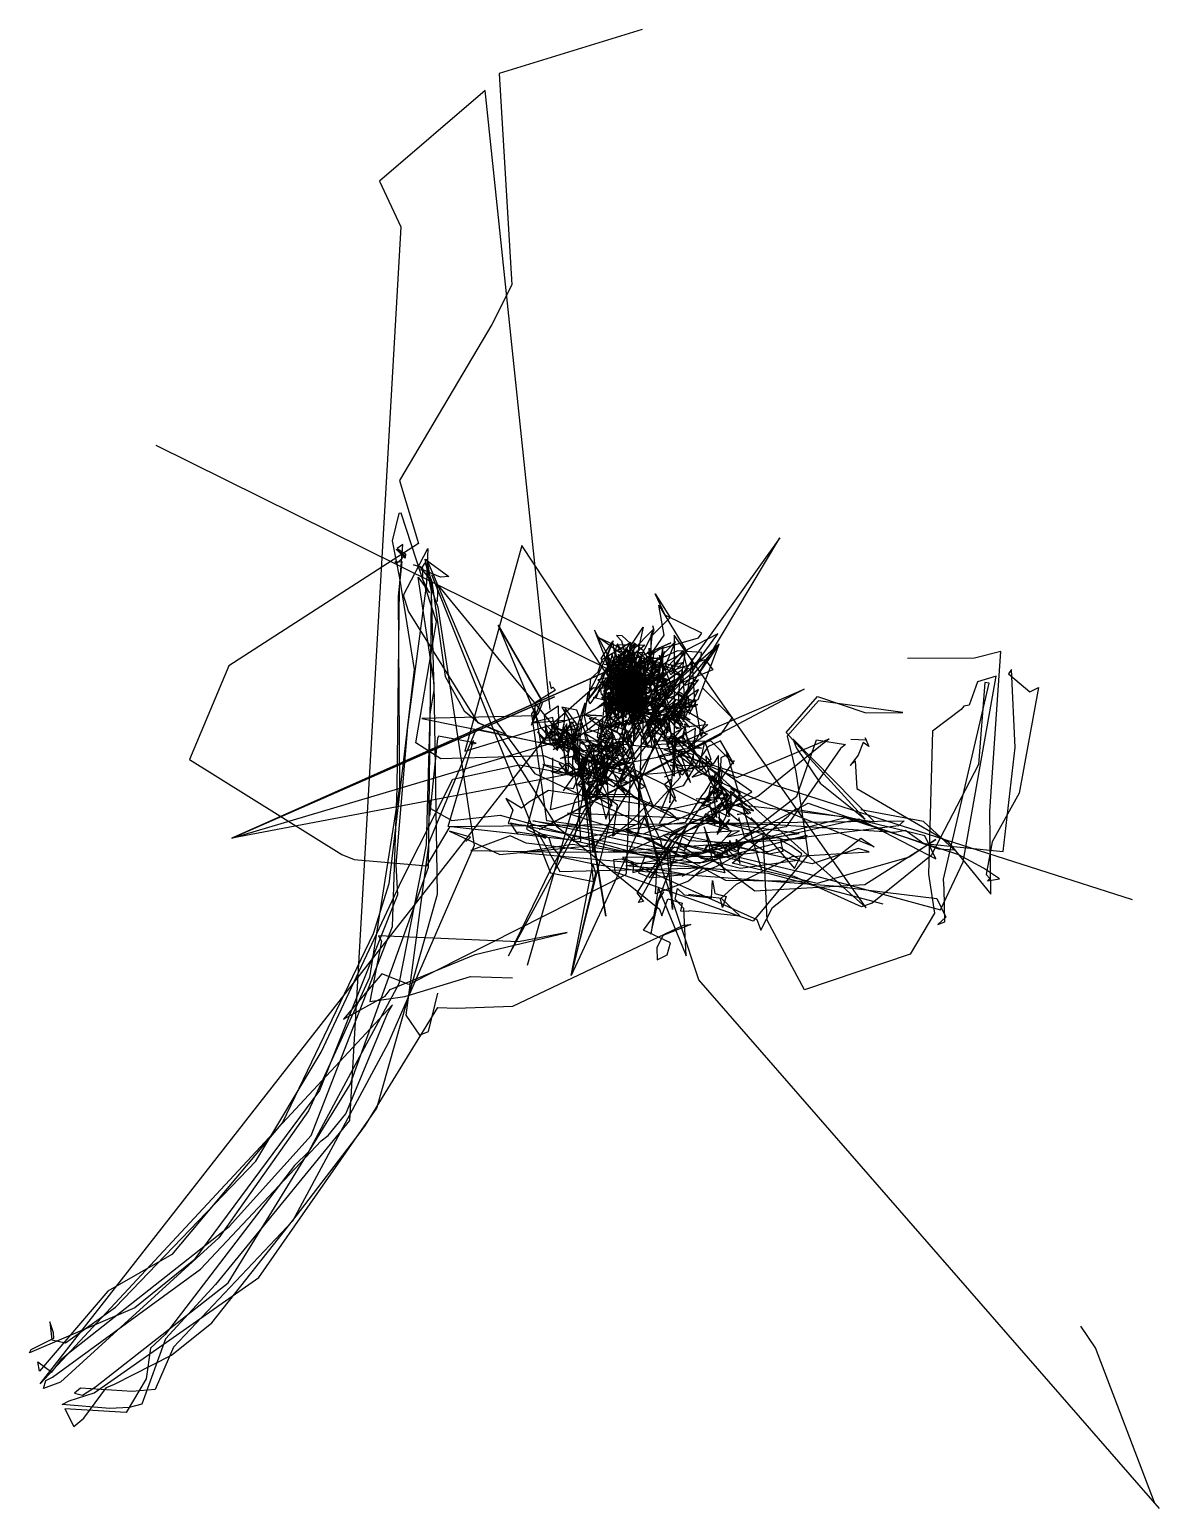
# Model space of a CAD drawing. Header units: millimetres. Extents: x 4845953 to 5827317, y 2078741 to 4456340.
# Drawn here: x 5826869 to 5827317, y 2078741 to 2079328 of the extents above.
import ezdxf

# ---------------------------------------------------------------- set-up
doc = ezdxf.new("R2010")
doc.units = ezdxf.units.MM
doc.layers.add('GPX-TRACKS', color=7, linetype='CONTINUOUS')

msp = doc.modelspace()

# ---------------------------------------------------------------- linework, layer by layer
at = {"layer": 'GPX-TRACKS'}
for points in [[(5827111.53, 2079327.95), (5827054.76, 2079310.47), (5827059.83, 2079226.65), (5827051.91, 2079210.89), (5827015.3, 2079149.1), (5827022.81, 2079124.05), (5826947.55, 2079075.57), (5826931.95, 2079038.35), (5826992.46, 2079000.63), (5826997.27, 2078998.62), (5827026.15, 2078996.12), (5827035.35, 2079011.76), (5827215.43, 2079014.01), (5827213.19, 2079012.08), (5827167.86, 2079006.5), (5827123.54, 2079018.71), (5827074.31, 2079026.01), (5827066.41, 2079021.32), (5827063.63, 2079019.01), (5827057.4, 2079022.85), (5827060.19, 2079018.21), (5827058.34, 2079012.91), (5827065.13, 2079012.32), (5827074.49, 2079007.3), (5827075.52, 2079003.95), (5827079.19, 2078999.68), (5827093.46, 2078996.71), (5827112.63, 2078993.93), (5827187.43, 2078988.26), (5827228.42, 2078983.24), (5827231.92, 2078975.83), (5827228.82, 2078972.88), (5827231.5, 2078973.89), (5827231.23, 2078986.98), (5827230.95, 2078990.9), (5827249.12, 2079068.57), (5827247.42, 2079068.92), (5827244.91, 2079036.42), (5827226.06, 2079000.32), (5827202.76, 2078981.3), (5827198.49, 2078979.88), (5827171.79, 2078991.91), (5827113.71, 2079008.39), (5827073.69, 2079014), (5827067.82, 2079056.5), (5827068.47, 2079057.37), (5827068.76, 2079058.74), (5827072.61, 2079036.82), (5827065.62, 2079010.69), (5827073.02, 2079007.19), (5827073.57, 2079007.84), (5827062.24, 2079009.49), (5827062.05, 2079008.86), (5827059.33, 2079013.23), (5827115.18, 2079002.26), (5827124.09, 2079001.98), (5827135.69, 2078999.99), (5827141.45, 2078999.42), (5827172.84, 2079023.77), (5827180.7, 2079046.19), (5827192.14, 2079044.26), (5827190.19, 2079042.66), (5827168.67, 2079011.67), (5827144.92, 2079007.48), (5827150.13, 2079010.07), (5827119.99, 2079008.33), (5827135.09, 2078999.21), (5827150.57, 2078995.26), (5827174.09, 2078998.5), (5827166.07, 2079003.4), (5827161.75, 2079001.79), (5827150.73, 2079000.63), (5827139.41, 2078998.49), (5827068.1, 2079013.99), (5827123.93, 2079005.8), (5827174.81, 2078993.6), (5827229.82, 2078978.66), (5827238.8, 2078997.69), (5827251.96, 2079071.43), (5827244.52, 2079069.11), (5827241.25, 2079059.91), (5827239.12, 2079059.57), (5827237.96, 2079058.19), (5827226.63, 2079049.56), (5827225.03, 2078992.9), (5827227.47, 2078977.4), (5827217.73, 2078961.16), (5827175.84, 2078947.02), (5827161.09, 2078974.65), (5827159.45, 2079009.02), (5827134.23, 2078997.09), (5827083.95, 2079004.57), (5827063.21, 2079001.44), (5827111.9, 2078997.03), (5827135.96, 2078997.63), (5827176.85, 2079008.26), (5827176.32, 2079007.02), (5827152.91, 2079005.4), (5827096.25, 2079001.43), (5827065.57, 2079005.2), (5827059.16, 2079008.07), (5827043.59, 2079002.2), (5827080.65, 2079001.63), (5827141.22, 2079001.65), (5827144.28, 2078993.37), (5827070.4, 2079008.96), (5827078.83, 2078993.92), (5827135.98, 2078995.34), (5827129.95, 2078990.12), (5827116.8, 2078984.98), (5827117.47, 2078997.23), (5827117.78, 2079001.34), (5827122.54, 2079001.19), (5827123.58, 2078978.77), (5827121.57, 2079000.82), (5827124.34, 2079003.71), (5827128.31, 2079002.15), (5827136.91, 2079016.95), (5827139.6, 2079014.84), (5827137.4, 2079013.13), (5827147.1, 2079009.99), (5827140.57, 2079002.83), (5827127.31, 2078999.61), (5827105.72, 2079010.6), (5827083.69, 2079006.29), (5827034.64, 2079011.75), (5827044.65, 2079045.87), (5827043.66, 2079044.42), (5827045.73, 2079044.83), (5827030.75, 2079047.61), (5827030.4, 2079046.64), (5827027.23, 2079015.87), (5827027.34, 2079022.24), (5827027.59, 2079018.94), (5827036.04, 2079014.19), (5827055.22, 2079016.32), (5827112.06, 2079000.44), (5827121.92, 2078996.51), (5827161.29, 2078993.29), (5827206.94, 2078981.08)], [(5827075, 2079058.19), (5827049.28, 2079303.8), (5827007.42, 2079267.75), (5827015.78, 2079249.72), (5826995.51, 2078895.16), (5826942.33, 2078830.09), (5826922.55, 2078808.51), (5826913.07, 2078782.59), (5826908.1, 2078781.25), (5826900.47, 2078780.79), (5826881.48, 2078782.38), (5826884.32, 2078783.9), (5826894.25, 2078787.05), (5826959.49, 2078832.76), (5827006.34, 2078900.03), (5827030.34, 2078984.97), (5827029.1, 2079068.67), (5827022.71, 2079110.75), (5827027.14, 2079104.45), (5827024.5, 2079109.67), (5827024.51, 2079114.43), (5827020.84, 2079115.56), (5827023.17, 2079115.04), (5827027.66, 2079109.23), (5827028.85, 2079065.9), (5827027.26, 2079056.36), (5827025.8, 2079004.55), (5827015.08, 2078949.31), (5826994.04, 2078910.3), (5826979.23, 2078882.68), (5826973.65, 2078877.24), (5826922.34, 2078810.23), (5826916.51, 2078804.72), (5826914.78, 2078792.56), (5826906.89, 2078779.26), (5826882.62, 2078780.65), (5826886.08, 2078773.67), (5826890.05, 2078776.99), (5826899.16, 2078789.12), (5826902.3, 2078790.54), (5826924.84, 2078802.05), (5826940.9, 2078814.81), (5826974.32, 2078857.2), (5826999.68, 2078890.36), (5827001.84, 2078893.27), (5827030.5, 2078939.9), (5827037.73, 2078939.66), (5827060.29, 2078940.52), (5827123.17, 2078970.33), (5827127.4, 2078972.3), (5827127.97, 2078972.62), (5827130.79, 2078972.83), (5827119.75, 2078968.58), (5827117.31, 2078963.63), (5827117.45, 2078958.81), (5827121.45, 2078960.82), (5827122.7, 2078965.58), (5827112.01, 2078970.57), (5827116.47, 2078976.56), (5827118.01, 2078987.27), (5827129.03, 2078960.51), (5827128.05, 2078979.24), (5827124.59, 2078982.89), (5827125.52, 2078987.11), (5827128.21, 2078984.67), (5827139.02, 2078983.46), (5827139.39, 2078990.32), (5827140.34, 2078985.14), (5827144.78, 2078983.93), (5827143.41, 2078979.63), (5827142.61, 2078983.1), (5827148.91, 2078988.92), (5827170.95, 2078999.83), (5827201.5, 2079001.77), (5827197.14, 2079003.04), (5827178.97, 2078996.98), (5827115.31, 2079010.92), (5827069.08, 2079032.67), (5827053.22, 2079054.11), (5827026.13, 2079117.84), (5827028.41, 2079104.78), (5827030.51, 2079098.78), (5827044.9, 2079004.18), (5827010.73, 2078925.77), (5826972.79, 2078855.23), (5826925.62, 2078805.14), (5826918.41, 2078788.41), (5826918.38, 2078788.38), (5826909.31, 2078787.54), (5826888.85, 2078788.92), (5826886.46, 2078786.87), (5826889.54, 2078786.09), (5826894.76, 2078789.42), (5826947.36, 2078830.76), (5826995.78, 2078909.44), (5827026.77, 2078995.65), (5827027.86, 2079088.26), (5827028.02, 2079105.1), (5827025.43, 2079117.79), (5827034.79, 2079111.01), (5827031.58, 2079110.75), (5827024.27, 2079113.67), (5827024.03, 2079113.37), (5827023.84, 2079113.81), (5827025.42, 2079116.42), (5827028.08, 2079108.88), (5827033.45, 2079071.34), (5827040.93, 2079057.67), (5827046.86, 2079052.74), (5827053.84, 2079049.58), (5827077.6, 2079011.9), (5827118.39, 2078978.99), (5827119.38, 2078976.28), (5827121.64, 2078983.06), (5827127.42, 2078981.39), (5827126.69, 2078978.3), (5827130.04, 2078978.19), (5827130.2, 2078978.4), (5827150.26, 2078976.38), (5827143.02, 2078983.24), (5827129.9, 2078984.81)], [(5826918.72, 2079163.02), (5827112.24, 2079067.11), (5827114.38, 2079066.93), (5827118.24, 2079071.42), (5827121.36, 2079070.18), (5827117.82, 2079068.68), (5827118.1, 2079074.81), (5827115.25, 2079074.91), (5827118.73, 2079076.84), (5827119.41, 2079077.06), (5827120.03, 2079070.37), (5827120.82, 2079069.46), (5827117.45, 2079072.05), (5827112.91, 2079069.81), (5827107.98, 2079072.18), (5827109.65, 2079072.39), (5827108.23, 2079074.22), (5827108.57, 2079071.74), (5827106.57, 2079071.42), (5827113.95, 2079072.01), (5827115.04, 2079070.21), (5827117.72, 2079071.64), (5827112.74, 2079067.06), (5827108.78, 2079064.81), (5827109.05, 2079060.2), (5827107.57, 2079065.57), (5827111.37, 2079062.49), (5827107.48, 2079070.43), (5827109.28, 2079067.73), (5827104.81, 2079066.19), (5827106.26, 2079064.93), (5827110.58, 2079070.38), (5827108.99, 2079069.14), (5827109.14, 2079069.32), (5827108.76, 2079070), (5827109.34, 2079070.2), (5827107, 2079073.55), (5827107.35, 2079070.03), (5827105.13, 2079067.95), (5827107.35, 2079069.24), (5827107.62, 2079071.09), (5827106.06, 2079069.91), (5827103.11, 2079069.98), (5827106.57, 2079068.25), (5827106.59, 2079064.77), (5827104.34, 2079061.29), (5827104.56, 2079063.42), (5827103.4, 2079061.28), (5827107.96, 2079062.21), (5827102.25, 2079065.58), (5827104.33, 2079063.97), (5827105.89, 2079062.04), (5827108.92, 2079065.42), (5827107.87, 2079063.4), (5827105.09, 2079066.49), (5827104.27, 2079064.65), (5827107.37, 2079058.53), (5827112.36, 2079055.39), (5827110.17, 2079065.97), (5827113.56, 2079066.53), (5827106.5, 2079066.21), (5827102.83, 2079071.76), (5827102.19, 2079074.67), (5827107.44, 2079072.65), (5827103.75, 2079073.35), (5827106.37, 2079070.3), (5827102.93, 2079068.83), (5827102.17, 2079066.65), (5827104.51, 2079064.33), (5827107.05, 2079065.19), (5827108.64, 2079061.98), (5827108.61, 2079061.92), (5827111.88, 2079065.56), (5827106.77, 2079066.14), (5827107.92, 2079062.42), (5827106.53, 2079062.33), (5827110.43, 2079068.16), (5827107.91, 2079069.41), (5827117.66, 2079073.44), (5827114.26, 2079076.39), (5827112.86, 2079077.1), (5827103.28, 2079071.6), (5827106.16, 2079070.03), (5827106.11, 2079070.09), (5827105.79, 2079065.28), (5827098.96, 2079056.78), (5827098.99, 2079054.98), (5827102.24, 2079051.97), (5827099.06, 2079054.95), (5827100.97, 2079055.6), (5827102.25, 2079056.27), (5827098.92, 2079064.44), (5827101.93, 2079071.05), (5827102.05, 2079066.96), (5827100.17, 2079066.18), (5827103.71, 2079069.57), (5827107.32, 2079072.2), (5827107.44, 2079067.59), (5827102.9, 2079065.47), (5827102.33, 2079065.7), (5827099.36, 2079068.12), (5827099.76, 2079069.03), (5827101.29, 2079066.76), (5827101.53, 2079063.19), (5827103.85, 2079065.3), (5827105.48, 2079068.89), (5827104.94, 2079073.63), (5827102.56, 2079072.07), (5827097.96, 2079075.97), (5827098.18, 2079076.63), (5827099.67, 2079073.82), (5827097.68, 2079067.64), (5827097.92, 2079066.88), (5827098.66, 2079069.42), (5827102.17, 2079066.59), (5827100.95, 2079064.24), (5827098.04, 2079061.72), (5827104.42, 2079066.84), (5827108.32, 2079070.53), (5827106.31, 2079067.71), (5827103.3, 2079067.57), (5827100.8, 2079067.29), (5827101.28, 2079068.5), (5827102.72, 2079071.37), (5827102.21, 2079079.56), (5827108.49, 2079082.88), (5827103.56, 2079087.43), (5827101.37, 2079087.48), (5827103.26, 2079085.48), (5827104.64, 2079080.9), (5827103.82, 2079075.52), (5827109.15, 2079068.55), (5827105.39, 2079060.13), (5827105.04, 2079067.65), (5827097.96, 2079060.37), (5827105.24, 2079082.93), (5827106.78, 2079077.83), (5827102.25, 2079079.04), (5827104.2, 2079080.45), (5827104.52, 2079078.13), (5827104.45, 2079069.98), (5827103.36, 2079070.92), (5827105.86, 2079077.18), (5827101.79, 2079084.23), (5827100.53, 2079081.06), (5827107.03, 2079084.84), (5827100.69, 2079076.08), (5827098.65, 2079074.24), (5827098.12, 2079076.05), (5827098.9, 2079076.16), (5827098.85, 2079071.03), (5827093.88, 2079069.96), (5827097.06, 2079066.74), (5827095.31, 2079048.91), (5827097.99, 2079052.04), (5827104.51, 2079055.82), (5827108.8, 2079058.34), (5827112.05, 2079072.7), (5827111.08, 2079079.37), (5827099.78, 2079077.08), (5827103.69, 2079072.2), (5827103.31, 2079073.91), (5827102.89, 2079070.42), (5827096.46, 2079061.85), (5827092.03, 2079062.99), (5827093.44, 2079063.14), (5827097.15, 2079073.52), (5827099.14, 2079073.47), (5827100.51, 2079073.83), (5827098.89, 2079071.76), (5827094.92, 2079068.11), (5827089.65, 2079061.64), (5827092.36, 2079065.18), (5827095.39, 2079070.84), (5827097.45, 2079073.48), (5827107.16, 2079078.09), (5827105.41, 2079077.34), (5827102.08, 2079075.13), (5827102.56, 2079079.43), (5827103.32, 2079076.69), (5827098.12, 2079071.05), (5827098.43, 2079070.31), (5827099.22, 2079071.88), (5827108.85, 2079084.09), (5827103.6, 2079067.19), (5827101.32, 2079066.91), (5827104.58, 2079071.38), (5827104.99, 2079072.78), (5827102.62, 2079074.88), (5827100.78, 2079079.77), (5827099.5, 2079076.02), (5827102.07, 2079071.93), (5827098.98, 2079068.04), (5827097.62, 2079073.14), (5827097.74, 2079075.15), (5827095.28, 2079071.21), (5827096.75, 2079066.35), (5827097.53, 2079064.47), (5827097.59, 2079064.78)], [(5827057.44, 2079048.27), (5827046.53, 2079052.84), (5827018.83, 2079097.18), (5827016.89, 2079103.6), (5827026.51, 2079122.01), (5827026, 2079108.35), (5827018.49, 2079051.32), (5827013.81, 2078996.7), (5827014.55, 2078984.66), (5826983.52, 2078906.99), (5826933.72, 2078839.67), (5826910.35, 2078820.83), (5826868.6, 2078802.96), (5826869.26, 2078804.25), (5826878.17, 2078808.74), (5826878.12, 2078810.81), (5826876.64, 2078815.27), (5826877.47, 2078808.05), (5826882.83, 2078806.88), (5826902.66, 2078821.08), (5826958.37, 2078878.95), (5826984.27, 2078922.17), (5827016.29, 2078990.78), (5827036.44, 2079030.5), (5827062.72, 2079036.24), (5827095.04, 2079030.42), (5827072.51, 2079039.82), (5827031.69, 2079038.64), (5827021.74, 2079044.99), (5827028.81, 2079086.01), (5827029.94, 2079093.09), (5827015.89, 2079136.12), (5827015.03, 2079135.93), (5827012.4, 2079125.04), (5827015.31, 2079110.29), (5827021.16, 2079074.02), (5827011.08, 2078989.07), (5827004.9, 2078969.21), (5826968.87, 2078894.26), (5826925.05, 2078841.89), (5826899.64, 2078827.35), (5826872.53, 2078795.66), (5826871.91, 2078799.37), (5826877.36, 2078795.21), (5826881.37, 2078800.54), (5826883.97, 2078802.77), (5826947.73, 2078853.06), (5826980.27, 2078889.19), (5827012.56, 2078972.1), (5827014.42, 2079027.1), (5827015.32, 2079106.54), (5827016.67, 2079123.71), (5827014.41, 2079122.03), (5827017.64, 2079119.97), (5827017.55, 2079118.17), (5827013.98, 2079121.77), (5827017.4, 2079119.24), (5827014.22, 2079116.11), (5827013.38, 2079116.75), (5827016.26, 2079116.95), (5827014.71, 2079103.2), (5827015.26, 2079027.33), (5827003.42, 2078951.88), (5826979.17, 2078898.95), (5826943.59, 2078848.52), (5826880.79, 2078791.34), (5826874.13, 2078788.79), (5826874.98, 2078791.91), (5826877.72, 2078793.34), (5826936.33, 2078836.19), (5826984.25, 2078887.05), (5826987.05, 2078889.21), (5826993.94, 2078897.71), (5827010.56, 2078937.61), (5827012.46, 2078940.95), (5826872.76, 2078790.65), (5827078.6, 2079053.95)], [(5827080.54, 2079034.47), (5827072.17, 2079036.32), (5827083.96, 2079031.73), (5827083.96, 2079039.17), (5827089.15, 2079034.71), (5827090.6, 2079033.4), (5827087.2, 2079036.71), (5827087.63, 2079038.53), (5827090.1, 2079033.44), (5827091.82, 2079001.85), (5827166.08, 2079126.31), (5827092.53, 2079023.46), (5827075.16, 2079018.42), (5827076.17, 2079025.48), (5827076.07, 2079039)], [(5827118.63, 2079063.47), (5827118.96, 2079062.67), (5827108.32, 2079062.44), (5827098.63, 2079062.89), (5827107.96, 2079065.38), (5827110.24, 2079059.34), (5827103.78, 2079066.43), (5827118.33, 2079062.38), (5827115.89, 2079061.77), (5827115.03, 2079061.55), (5827116.01, 2079057.19), (5827115.03, 2079061.55), (5827123.21, 2079040.14), (5826948.8, 2079007.09), (5827076.78, 2079063.24), (5826948.8, 2079007.09), (5827122.82, 2079084.58), (5826948.8, 2079007.09), (5827133.75, 2079062.19), (5827142.07, 2079084.11), (5827118.69, 2079050.56), (5827113.5, 2079053.68), (5827115.48, 2079052.93), (5827142.07, 2079084.11), (5827109.33, 2079055.22), (5827105.31, 2079056.87), (5827105.9, 2079059.42), (5827063.85, 2079123.3), (5827041.24, 2079041.62), (5827088.66, 2079056.02), (5827100.41, 2079062.39), (5827088.66, 2079056.02), (5827095.53, 2079055.61), (5827088.66, 2079056.02), (5827109.39, 2079048.44), (5827110.76, 2079050.76), (5827111.94, 2079049.57), (5827111.6, 2079061.51), (5827110.2, 2079055.74), (5827107.65, 2079061.91), (5827107, 2079070.41), (5827104.76, 2079069.52), (5827108.17, 2079058.33), (5827106.84, 2079071.08), (5827105.07, 2079065.42), (5827106.65, 2079068.55), (5827104.23, 2079066.42), (5827104.2, 2079067.21), (5827114.05, 2079043.17), (5827106.75, 2079055), (5827103.51, 2079066.56), (5827200.35, 2078979.44), (5827124.16, 2079087.63), (5827124.21, 2079031.73), (5827113.51, 2079052.86), (5827108.74, 2079060.94), (5827110.82, 2079058.32), (5827111.97, 2079058.02), (5827108.13, 2079055.79), (5827116.6, 2079062.7), (5827108.13, 2079055.79), (5827109.52, 2079059.91), (5827108.54, 2079068.45), (5827110.4, 2079065.08), (5827107.9, 2079069.96), (5827112.64, 2079056.54), (5827110.26, 2079056.99)], [(5827028.03, 2079111.72), (5827075.14, 2078993.43), (5827092.17, 2078989.94), (5827088.05, 2079032.24), (5827097.17, 2078976.15), (5827086.41, 2079039.45), (5827086.26, 2079032.16), (5827083.97, 2079031.36), (5827080.16, 2079025.87), (5827081.4, 2079027.18), (5827084.29, 2079026.81), (5827087.56, 2079034.63), (5827086.28, 2079035.94), (5827085.89, 2079041.81), (5827045.74, 2079050.35), (5827026.98, 2079005.47), (5827017.78, 2078936.91), (5827023.28, 2078928.91), (5827026.84, 2078930.38), (5827030.44, 2078945.64)], [(5827316.63, 2078741.2), (5827133.97, 2078950.93), (5827112.63, 2079015.56), (5827083.39, 2078952.65), (5827091.9, 2078996.66), (5827092.95, 2078993.28), (5827083.39, 2078952.65), (5827098.76, 2079013.52), (5827097.73, 2079029.13), (5827094.96, 2079038.72), (5827096.74, 2079038.28), (5827095.38, 2079036), (5827089.89, 2079038.39), (5827086.91, 2079031.93), (5827092.97, 2079037.46), (5827097.32, 2079036.13), (5827088.07, 2079022.6), (5827093.54, 2079027.65), (5827099.15, 2079030.5), (5827102.12, 2079029.33), (5827106.39, 2079032.74), (5827108.42, 2079036.32), (5827102.76, 2079037.1), (5827100.77, 2079041.21), (5827104.12, 2079039.14), (5827113.67, 2079017.18), (5827118.8, 2079006.2), (5827119.55, 2079002.64), (5827123.71, 2079009.22), (5827126.31, 2079010.38), (5827122.36, 2079007.48), (5827130.62, 2079013.23), (5827164.2, 2079012.54), (5827211.72, 2079009.46), (5827215.9, 2079010.36), (5827223.15, 2079005.06), (5827254.68, 2079001.85), (5827259.42, 2079043.15), (5827257.93, 2079074.03), (5827256.8, 2079072.29), (5827265.27, 2079065.19), (5827268.74, 2079066.96), (5827261.04, 2079024.98), (5827250.32, 2079005.74), (5827247.91, 2078992.71), (5827249.33, 2078991.12), (5827248.48, 2078990.26), (5827253.19, 2078991.03), (5827246.86, 2078995.27), (5827237.08, 2079000.57), (5827192.17, 2079015.18), (5827152.68, 2079005.28), (5827140.67, 2078999.74), (5827136.07, 2079011.57), (5827139.34, 2078998.86), (5827156.18, 2078986.28), (5827199.87, 2078988.78), (5827227.95, 2079006.56), (5827217.45, 2078999.62), (5827180.93, 2078989.21), (5827147.19, 2078997.24), (5827169.53, 2079016.04), (5827172.16, 2079018.63), (5827203.7, 2079013.59), (5827171.23, 2079046.51), (5827172.68, 2079042.84), (5827182.09, 2079028.94), (5827200, 2079014.66), (5827168.62, 2079049.05), (5827181.04, 2079063.39), (5827200.24, 2079056.85), (5827214.91, 2079057.01), (5827181.43, 2079061.61), (5827168.96, 2079047.57), (5827172.4, 2079033.45), (5827177.29, 2079000.47), (5827155.48, 2078974.15), (5827100.75, 2078993.6), (5827100.32, 2078998.71), (5827103.32, 2078998.97), (5827157.03, 2078974.9), (5827158.59, 2078970.63), (5827163.2, 2078979.61), (5827198.2, 2079007.1), (5827203.48, 2079003.71), (5827158.45, 2079021.77), (5827134.06, 2079033.35), (5827126.9, 2079041.79), (5827080.32, 2079046.98), (5827030.08, 2079108.16), (5827030.4, 2079104.8), (5827030.19, 2079100.99)], [(5827107.16, 2079079.1), (5827100.87, 2079070.01), (5827118.2, 2079082.07), (5827133.81, 2079086.57), (5827135.22, 2079088.43), (5827120.7, 2079095.61), (5827116.72, 2079104.04), (5827122.62, 2079094.68), (5827115.36, 2079087.38), (5827114.39, 2079077.7), (5827114.28, 2079082.56), (5827115.08, 2079077.26), (5827115.03, 2079087.51), (5827115.92, 2079089.93), (5827107.75, 2079081.62), (5827108.9, 2079072.92), (5827112.08, 2079081.42), (5827108.4, 2079084.47), (5827102.28, 2079069.94), (5827102.9, 2079064.59), (5827104.78, 2079063.99), (5827107.6, 2079065.05), (5827108.08, 2079068.18), (5827106.78, 2079068.58), (5827110.12, 2079069.2), (5827111.44, 2079074.75), (5827107.02, 2079065.89), (5827109.74, 2079064.85), (5827113.48, 2079068.11), (5827117.15, 2079077.09), (5827119.26, 2079076.79), (5827120.35, 2079081.19), (5827117.55, 2079072.93), (5827105.22, 2079069.72), (5827101.94, 2079071.48), (5827111.17, 2079068.66), (5827107.63, 2079065.08), (5827105.73, 2079058.6), (5827104.95, 2079060.81), (5827107.89, 2079065.29), (5827103.12, 2079064.28), (5827112.03, 2079068.88), (5827108.43, 2079072.08), (5827106.91, 2079076.09), (5827098.16, 2079069.74), (5827100.55, 2079067.21), (5827102.75, 2079062.42), (5827105.53, 2079060.53), (5827105, 2079059.53), (5827107.81, 2079056.93), (5827104.35, 2079057.78), (5827107.08, 2079067.57), (5827118.82, 2079064.84), (5827115.22, 2079062.15), (5827124.73, 2079085.14), (5827115.03, 2079075.16), (5827111.07, 2079071.65), (5827109.67, 2079069.09), (5827109.65, 2079069.37), (5827104.21, 2079071.82), (5827108.63, 2079069.79), (5827108.62, 2079066.58), (5827105.81, 2079066.77), (5827103.49, 2079062.86), (5827111.53, 2079060.78), (5827112.55, 2079067.4), (5827111.78, 2079067.73), (5827106.74, 2079060.68), (5827110.97, 2079069.76), (5827109.98, 2079072.47), (5827104.83, 2079075.56), (5827114.53, 2079068.06), (5827115.28, 2079065.54), (5827112.04, 2079068.24), (5827108.32, 2079071.66), (5827111.42, 2079072.74), (5827106.3, 2079065.39), (5827107.22, 2079071.07), (5827108.87, 2079073.78), (5827103.11, 2079069.95), (5827108.3, 2079069.03), (5827106.68, 2079082.86), (5827111.94, 2079090.85), (5827108.67, 2079075.8), (5827104.02, 2079061.63), (5827107.97, 2079064.62), (5827108.59, 2079078.82), (5827111.35, 2079067.8), (5827114.74, 2079077.51), (5827107.18, 2079074.74), (5827109.75, 2079073.61), (5827106.77, 2079080.73), (5827100.79, 2079081.39), (5827102.68, 2079073.05), (5827100.01, 2079071.89), (5827105.76, 2079069.98), (5827108.73, 2079070.98), (5827103.52, 2079067.11), (5827108.71, 2079070.15), (5827107.05, 2079080.51), (5827099.44, 2079066.29), (5827102.12, 2079068.82), (5827103.91, 2079075.03), (5827101.02, 2079068.11), (5827109.92, 2079073.42), (5827109.45, 2079062.05), (5827107.75, 2079066.91), (5827100.16, 2079066.94), (5827099.75, 2079061.31), (5827102.13, 2079064.03), (5827100.51, 2079060.43), (5827100.67, 2079058.84), (5827107.1, 2079065.22), (5827110.66, 2079063.36), (5827108.3, 2079058.57), (5827099.61, 2079061.71), (5827107.58, 2079062.95), (5827110.52, 2079063.55), (5827106.17, 2079062.16), (5827105.11, 2079064.23), (5827103.19, 2079064.03), (5827105.98, 2079058.41), (5827108.17, 2079062.38), (5827106.86, 2079064.4), (5827104.62, 2079065.64), (5827105.14, 2079061.18), (5827104.56, 2079059.18), (5827101.44, 2079058.43), (5827099.3, 2079062.39), (5827098.15, 2079065.01), (5827097.98, 2079062.02), (5827101.35, 2079065.14), (5827101.37, 2079064.75), (5827102.41, 2079066.06), (5827099.24, 2079061.11), (5827104, 2079060.99), (5827102.78, 2079063.77), (5827106.4, 2079065.2), (5827110.08, 2079060.11), (5827105.9, 2079057.25), (5827107.18, 2079059.02), (5827107.31, 2079061.37), (5827107.93, 2079060.68), (5827106.5, 2079061.2), (5827106.86, 2079062.57), (5827109.41, 2079063.79), (5827106.18, 2079061.61), (5827106.71, 2079060.62)], [(5827113.56, 2079081.11), (5827116.65, 2079076.43), (5827110.78, 2079065.07), (5827114.93, 2079073.08), (5827116.35, 2079081.65), (5827115.16, 2079080.43), (5827120.28, 2079087.63), (5827118.1, 2079099.55), (5827128.71, 2079081.93), (5827125.96, 2079065.34), (5827129.81, 2079063.08), (5827129.77, 2079060.46), (5827130.34, 2079059.95), (5827130.29, 2079057.82), (5827117.89, 2079052.72), (5827108.61, 2079063.11), (5827114.28, 2079064.83), (5827114.51, 2079065.01), (5827124.46, 2079072.12), (5827123.11, 2079075.45), (5827127.88, 2079076.95), (5827122.84, 2079071.88), (5827120.58, 2079076.39), (5827131.19, 2079074.24), (5827141.56, 2079088.18), (5827129.54, 2079081.97), (5827118.47, 2079069.43), (5827120.67, 2079072.79), (5827136.45, 2079078.02), (5827139.48, 2079073.89), (5827122.77, 2079066.91), (5827117.33, 2079069.91), (5827116.54, 2079055.28), (5827110.9, 2079057.65), (5827117.22, 2079067.84), (5827118.92, 2079072.07), (5827121.86, 2079062.39), (5827118.61, 2079064.69), (5827129.45, 2079074.04), (5827127.84, 2079081.59), (5827114.29, 2079067.54), (5827116.85, 2079070.93), (5827110.04, 2079070), (5827111.51, 2079080.64), (5827107.97, 2079080.97), (5827099.81, 2079076.11), (5827092.67, 2079089.61), (5827100.47, 2079069.16), (5827113.77, 2079068.99), (5827115.36, 2079065.66), (5827124.38, 2079069.98), (5827111.12, 2079061.28), (5827116.16, 2079060.51), (5827130.64, 2079072.24), (5827134.74, 2079078.15), (5827135.03, 2079080.86), (5827125.49, 2079081.43), (5827103.78, 2079071.52), (5827106.3, 2079066.21), (5827110.77, 2079061.56), (5827114.95, 2079063.65), (5827105.33, 2079045.06), (5827103.86, 2079048.82), (5827103.4, 2079051.76), (5827104.49, 2079059.45), (5827107.56, 2079065.39), (5827108.64, 2079064.05), (5827112.47, 2079071.16), (5827111.81, 2079065.99), (5827105.26, 2079059.04), (5827112.17, 2079063.11), (5827109.7, 2079062.13), (5827109.05, 2079064.32), (5827110.43, 2079059), (5827104.25, 2079057.93), (5827111.51, 2079064.01), (5827119.29, 2079067.73), (5827120.43, 2079063.67), (5827119.7, 2079066.01), (5827119.69, 2079083.01), (5827118.65, 2079076.81), (5827117.62, 2079073.78), (5827109.48, 2079063.54), (5827109.78, 2079063.2), (5827093.66, 2079045.1), (5827116.27, 2079089.59), (5827115.73, 2079091.43)], [(5827054.41, 2079091.58), (5827071.78, 2079061.74), (5827054.41, 2079091.58), (5827071.22, 2079051.17), (5827076.15, 2079045.62), (5827086.92, 2079048.77), (5827086.35, 2079035.91), (5827085.27, 2079037.16), (5827084.04, 2079043.47), (5827086.22, 2079051.41), (5827081.03, 2079058.71), (5827079.89, 2079046.93), (5827076.85, 2079044.08), (5827076.24, 2079045.25), (5827077.42, 2079043.88), (5827076.03, 2079054.99), (5827067.58, 2079052.84), (5827080.66, 2079053.9), (5827079.06, 2079046.04)], [(5827041.56, 2079005.75), (5827043.44, 2079007.51), (5827035.08, 2079009.97), (5827055.1, 2079000.7), (5827088.9, 2079003.93), (5827109.73, 2079012.76), (5827126.7, 2079031.3), (5827124, 2079039.45), (5827123.47, 2079047.76), (5827139.39, 2079035.99), (5827120.64, 2079033.09), (5827111.02, 2079032.29), (5827115.73, 2079020), (5827115.13, 2079022), (5827106.34, 2079013.12), (5827099.86, 2079007.91), (5827101.75, 2079020.16), (5827092.42, 2079027.34), (5827091.09, 2079028.69), (5827088.72, 2079024.44), (5827088.9, 2079024.44), (5827106.72, 2079024.58), (5827095.76, 2079031.99), (5827097.44, 2079028.47), (5827094.44, 2079030.59), (5827086.34, 2079028.1), (5827089.56, 2079025.85), (5827099.65, 2079019.96), (5827098.77, 2079022.06), (5827094.54, 2079030.49), (5827100.44, 2079027.48), (5827113.09, 2079043.77), (5827119.64, 2079052.13), (5827127.79, 2079062.7), (5827094.19, 2079086.74), (5827126.37, 2079071.71), (5827123.3, 2079065.74)], [(5827102.72, 2079076.89), (5827090.7, 2079060.37), (5827090.43, 2079061.56), (5827091.15, 2079070.52), (5827094.01, 2079073.19), (5827095.85, 2079078.09), (5827100.2, 2079080.79), (5827104, 2079076.31), (5827105.3, 2079082.32), (5827100.06, 2079077.17), (5827096.47, 2079066.48), (5827099.22, 2079070.78), (5827097.17, 2079077.63), (5827100.08, 2079085.47), (5827094.06, 2079072.06), (5827089.85, 2079063.81), (5827088.49, 2079055.6), (5827089.65, 2079050.48), (5827097.1, 2079047.89), (5827095.66, 2079050.64), (5827090.54, 2079054.57), (5827093.34, 2079054.99), (5827083.31, 2079047.82), (5827089.37, 2079052.31)], [(5827093.66, 2079045.1), (5827104.77, 2079074), (5827104.04, 2079073.84), (5827106.32, 2079072.41), (5827106.54, 2079077.5), (5827108.81, 2079077.5), (5827110.69, 2079073.92), (5827105.1, 2079069.72), (5827105.69, 2079068.21), (5827103.35, 2079068.45), (5827102.72, 2079067.28), (5827101.3, 2079068.26), (5827100.17, 2079069.26), (5827103.36, 2079070.89), (5827103.3, 2079065.46), (5827104.94, 2079065.36), (5827103.79, 2079061.45), (5827102.93, 2079069.99), (5827105.41, 2079065.11), (5827108.73, 2079062.49), (5827105.62, 2079068.34), (5827105.75, 2079067.54), (5827101.67, 2079065.84), (5827098.96, 2079064.29), (5827101.82, 2079068.89), (5827103.14, 2079071.39), (5827100.28, 2079069.78), (5827107.36, 2079067.44), (5827112.04, 2079070.38), (5827109.62, 2079068.27), (5827108.06, 2079065.38), (5827104.51, 2079069.64), (5827105.71, 2079070.07), (5827107.31, 2079075.89), (5827108.15, 2079075.23), (5827106.8, 2079071.21), (5827109.09, 2079075.42), (5827106.76, 2079072.67), (5827101.81, 2079076.7), (5827099.58, 2079077.21), (5827100.92, 2079075.44), (5827099.6, 2079077.82), (5827102.21, 2079076.63), (5827103.17, 2079070.2), (5827102.75, 2079066.39), (5827097.93, 2079069.41), (5827096.66, 2079064.95), (5827099.21, 2079067.27), (5827099.8, 2079069.58), (5827103.13, 2079069.83), (5827101.86, 2079070.32), (5827100.33, 2079073.99), (5827106.72, 2079074.32), (5827105.88, 2079075.96), (5827096.45, 2079076.06), (5827095.25, 2079078.38), (5827099.7, 2079085.08), (5827100.35, 2079080.91), (5827102.62, 2079081.93), (5827101.46, 2079083.97), (5827112.52, 2079083.73), (5827106.21, 2079078.18), (5827104.54, 2079075.87), (5827107.4, 2079083.73)], [(5827109.95, 2079055.72), (5827075.14, 2078994.72), (5827058.53, 2078960.4), (5827088.77, 2079016.08), (5827094.74, 2079025.24), (5827105.23, 2079053.42), (5827104.07, 2079046.34), (5827103.78, 2079038.54), (5827105.52, 2079034.38), (5827098.02, 2079034.77), (5827105.45, 2079036.73), (5827123.09, 2079059.06), (5827124.98, 2079062.19), (5827116.89, 2079054.97), (5827112.29, 2079046.51), (5827111.88, 2079046.98), (5827113.58, 2079050.47), (5827115.2, 2079046.8), (5827118.32, 2079057.07), (5827122.42, 2079057.43), (5827114.57, 2079048.99), (5827118.04, 2079051.71), (5827123.21, 2079057.9), (5827116.66, 2079061.42), (5827108.37, 2079060.24), (5827108.66, 2079054.59), (5827113.22, 2079057.56), (5827119.55, 2079059.85), (5827121, 2079060.27), (5827119.65, 2079065.89), (5827122.41, 2079059.2), (5827128.38, 2079062.32), (5827127.48, 2079074.09), (5827121.3, 2079069.42), (5827119.29, 2079066.66), (5827113.69, 2079052.27), (5827116.63, 2079053.67), (5827116.37, 2079045.1), (5827117.27, 2079045.81), (5827121.2, 2079045.9), (5827123.27, 2079048.13), (5827120.33, 2079055.65), (5827116.76, 2079056.9), (5827114.86, 2079052.37), (5827117.6, 2079060.36), (5827122.69, 2079067.71), (5827119.44, 2079059.52), (5827114.85, 2079060.51), (5827118.4, 2079063.23), (5827120.3, 2079071.82), (5827118.34, 2079079.68), (5827123.99, 2079065.36), (5827132.34, 2079061.19), (5827131.29, 2079078.39), (5827127.84, 2079053.45), (5827133.85, 2079066.18), (5827129.05, 2079062.76), (5827125.76, 2079053.05), (5827121.76, 2079055.49), (5827123.1, 2079047.13), (5827120.89, 2079047.4), (5827114.14, 2079055.1), (5827111.72, 2079056.16), (5827109.41, 2079056.56), (5827111.33, 2079058.52), (5827118.14, 2079057.66), (5827117.79, 2079057.97), (5827119.44, 2079052.1), (5827115.08, 2079059.32), (5827112.71, 2079064.75), (5827110.58, 2079070.53), (5827110.89, 2079063.45), (5827114.33, 2079047.31), (5827112.86, 2079049.12), (5827118.75, 2079048.52), (5827121.79, 2079049.15), (5827120.86, 2079050.39), (5827119.82, 2079055.33), (5827123.2, 2079048.2), (5827121.27, 2079043.51), (5827127.09, 2079050.42), (5827124.44, 2079056.65), (5827126.48, 2079056.72), (5827130.58, 2079054.12), (5827126.31, 2079054.68), (5827125.27, 2079056.45), (5827126.3, 2079057.67), (5827128.53, 2079057.83), (5827128.49, 2079061.59), (5827125.43, 2079055.95), (5827124.16, 2079051.56), (5827126.29, 2079050.84), (5827125.35, 2079050.49), (5827122, 2079054.82), (5827127.58, 2079052.27), (5827123.88, 2079057.64), (5827128.49, 2079057.4), (5827120.98, 2079055.54), (5827118.47, 2079053.86), (5827123.01, 2079055.89), (5827125.05, 2079058.98), (5827122.67, 2079058.61), (5827126.78, 2079061.69), (5827129.7, 2079064.67), (5827133.89, 2079070), (5827128.44, 2079067.75), (5827125.61, 2079072.79), (5827122.91, 2079074.63), (5827127.4, 2079071.62), (5827125.89, 2079067.6), (5827120.33, 2079061.97), (5827121.21, 2079057.4), (5827120.44, 2079062.06), (5827125.78, 2079064.31), (5827125.86, 2079065.43), (5827125.89, 2079060.18), (5827123.83, 2079059.68), (5827125.17, 2079057.52), (5827127.21, 2079055.45), (5827135.74, 2079049.66), (5827134.85, 2079047.46), (5827132.47, 2079061.31), (5827124.36, 2079058.54), (5827121.97, 2079058.72), (5827122.62, 2079057.73), (5827120.53, 2079060.53), (5827115.76, 2079068.64), (5827119.44, 2079060.34), (5827117.43, 2079058.5), (5827113.71, 2079051.72), (5827128.59, 2079056.3), (5827125.76, 2079059.06), (5827124.32, 2079058.88), (5827122.77, 2079055.56)], [(5827121.08, 2079079.25), (5827113.26, 2079077.73), (5827113.73, 2079074.55), (5827107.91, 2079077.46), (5827108.71, 2079074.36), (5827108.46, 2079080.72), (5827100.35, 2079076.76), (5827100.19, 2079078.48), (5827099.62, 2079079.98), (5827097.61, 2079072.71), (5827098.27, 2079070.8), (5827099.63, 2079067.9), (5827095.67, 2079067.75), (5827097.2, 2079070.55), (5827102.05, 2079067.78), (5827103.3, 2079065.49), (5827105.34, 2079069.32), (5827108.38, 2079066.86), (5827106.72, 2079068.03), (5827104.66, 2079064.18), (5827105.5, 2079066.54), (5827106.88, 2079068.55), (5827106.39, 2079077.23), (5827106.52, 2079077.65), (5827112.27, 2079054.78), (5827124.66, 2079023.26), (5827118.26, 2079012.95), (5827130.22, 2079006.19), (5827148.4, 2079005.32), (5827173.79, 2079009.04), (5827127.69, 2079015.13), (5827081.96, 2079017.01), (5827115.15, 2079006.53), (5827144.56, 2078990.43), (5827177.42, 2078990.06)], [(5827116.48, 2079069.41), (5827093.62, 2079058.89), (5827098.81, 2079063.22), (5827101.88, 2079069.31), (5827097.23, 2079069.52), (5827101.13, 2079061.15), (5827101.71, 2079063.27), (5827099.69, 2079061.86), (5827105.16, 2079054.89), (5827105.22, 2079058.34), (5827108.01, 2079059.83), (5827102.25, 2079059.45), (5827102.19, 2079053.96), (5827095.48, 2079063.06), (5827101.06, 2079062.4), (5827106.98, 2079064.21), (5827108.42, 2079064.54), (5827095.48, 2079064.19), (5827100.17, 2079056.84), (5827100.87, 2079056.76), (5827101.92, 2079061.41), (5827102.1, 2079064.82), (5827103.68, 2079069.48), (5827106.79, 2079066.66), (5827103.07, 2079064.16), (5827100.46, 2079060.47), (5827100.1, 2079064.2), (5827101.67, 2079060.53), (5827104.9, 2079061.7), (5827101.22, 2079066), (5827103.39, 2079064.06), (5827102.47, 2079063.29), (5827102.77, 2079064.47), (5827109.45, 2079060), (5827113.87, 2079068.75), (5827109.15, 2079065.32), (5827107.31, 2079072.51), (5827106.62, 2079064.07), (5827102.9, 2079061.23), (5827113.47, 2079060.55), (5827112.27, 2079077.72), (5827111.96, 2079072.27), (5827106.86, 2079074.87), (5827108.52, 2079073.64), (5827106.71, 2079067.76), (5827099.48, 2079064.85), (5827095.33, 2079064.19), (5827095.1, 2079066.21), (5827097.06, 2079068.73), (5827100.23, 2079066.57), (5827106.48, 2079069.66), (5827110.81, 2079076.51), (5827111.23, 2079068.05), (5827113.37, 2079068.85), (5827112.05, 2079069.77), (5827103.91, 2079068.87), (5827107.46, 2079064.42), (5827110.39, 2079072.83), (5827101.2, 2079072.32), (5827103.78, 2079068.53)], [(5827111.98, 2079081.24), (5827123.6, 2079064.57), (5827116.42, 2079058.61), (5827116.92, 2079061.74), (5827119.18, 2079077.74), (5827113.64, 2079079.16), (5827111.23, 2079076.47), (5827103.36, 2079073.18), (5827099.75, 2079070.58), (5827100.79, 2079072.11), (5827100.85, 2079067.08), (5827103.55, 2079074.67), (5827100.92, 2079073.12), (5827098.83, 2079069.2), (5827098.92, 2079065.66), (5827104.08, 2079071.45), (5827100.88, 2079064.24), (5827100.78, 2079066.41), (5827105.76, 2079072.27), (5827100.56, 2079069.8), (5827099.97, 2079076.74), (5827103.16, 2079074.07), (5827105.06, 2079071.43), (5827103.4, 2079073.76), (5827103.56, 2079070.89), (5827102.93, 2079066.75), (5827103.92, 2079070.21), (5827100.21, 2079078.41), (5827102.96, 2079068.98), (5827108.16, 2079068.12), (5827102.94, 2079058.76), (5827102.54, 2079065.18), (5827104.79, 2079066.34), (5827104.09, 2079064.68), (5827106.38, 2079061.48), (5827106.71, 2079071.97), (5827106.82, 2079075.32), (5827107.42, 2079080.41), (5827106.51, 2079077.19), (5827102.93, 2079063.4), (5827104.55, 2079057.65), (5827105.84, 2079058.78), (5827103.89, 2079075.24), (5827103.83, 2079075.58), (5827101.3, 2079072.1), (5827104.42, 2079062.63), (5827099.75, 2079065.43), (5827099.86, 2079068.14), (5827105.67, 2079067.27), (5827103.27, 2079068.42), (5827104.73, 2079071.13), (5827104.28, 2079066.32), (5827101.7, 2079064.65), (5827103.15, 2079066.47), (5827105.68, 2079062.57), (5827102.37, 2079057), (5827097.94, 2079060.62), (5827098.43, 2079058.01), (5827099, 2079058.49), (5827101.34, 2079056.36), (5827096.28, 2079057.43), (5827098.39, 2079058.32), (5827100.29, 2079063.83), (5827101.21, 2079061.46), (5827101.55, 2079064.96), (5827109.24, 2079066.17), (5827109.53, 2079066.47), (5827103.07, 2079064.25), (5827097.76, 2079056.23), (5827107.55, 2079061.64), (5827110.9, 2079065.74), (5827112.33, 2079059.38), (5827104.49, 2079051.24), (5827101.81, 2079052.99), (5827100.27, 2079050.49), (5827103.37, 2079052.61), (5827111.31, 2079052.76), (5827124.9, 2079058.16), (5827102.88, 2079062.6), (5827107.96, 2079055.74), (5827106.55, 2079051.93), (5827105.32, 2079053.94), (5827098.25, 2079050.57), (5827103.45, 2079059.05), (5827099.11, 2079060.77), (5827097.61, 2079054.4), (5827099.75, 2079060.33), (5827099.72, 2079060.09), (5827105.15, 2079063.71), (5827118, 2079073.92), (5827112.15, 2079073.64), (5827112.59, 2079073.02), (5827109.41, 2079081.43), (5827114.55, 2079076.97), (5827117.35, 2079075.28), (5827117.44, 2079075.49), (5827114.42, 2079068.73)], [(5827110.73, 2079053.66), (5827108.27, 2079069.55), (5827104.08, 2079061.23), (5827103.72, 2079060.81), (5827106.48, 2079056.29), (5827106.59, 2079055.5), (5827108.26, 2079053.9), (5827109.09, 2079059.95), (5827110.2, 2079059.8), (5827112, 2079059.15), (5827112.41, 2079058.38), (5827107.78, 2079058), (5827111.69, 2079062.21), (5827112.05, 2079058.05), (5827109.26, 2079059.76), (5827109.97, 2079060.88), (5827110.85, 2079060.79), (5827108.29, 2079054.02), (5827107.95, 2079044.17), (5827103.97, 2079052.63), (5827104.68, 2079057.74), (5827108.22, 2079060.52), (5827105.01, 2079062.25), (5827108.56, 2079057.8), (5827110.46, 2079063.12), (5827112.36, 2079069.03), (5827112.27, 2079074.37), (5827110.29, 2079075.97), (5827114.49, 2079073.67), (5827116.71, 2079068.34), (5827108.46, 2079070.28), (5827103.74, 2079071.92), (5827105.37, 2079069.65), (5827099.76, 2079062.83), (5827102.34, 2079057), (5827104.3, 2079057.81), (5827107.84, 2079058.09), (5827106.18, 2079058.28), (5827105.07, 2079065.45), (5827104.76, 2079072.45), (5827106.16, 2079070.92), (5827108.18, 2079060.95), (5827121.22, 2079052.7), (5827109.55, 2079054.97), (5827106.38, 2079055.14), (5827106.24, 2079054.77), (5827104.45, 2079051.49), (5827097.96, 2079055.07), (5827096.48, 2079065.66), (5827098.81, 2079067.22), (5827101.87, 2079059.3), (5827099.13, 2079061.9), (5827098.78, 2079060.75), (5827099.17, 2079062.48), (5827098.04, 2079063.42), (5827103.62, 2079059.93), (5827108.82, 2079060.02), (5827107.17, 2079055.48), (5827112.07, 2079052.92), (5827110.43, 2079056.04), (5827111.89, 2079061.99), (5827114.06, 2079057.94), (5827109.66, 2079054.2), (5827109.37, 2079056.01), (5827107.04, 2079055.21), (5827107.46, 2079051.91), (5827108.47, 2079047.64), (5827108.9, 2079052.21), (5827106.78, 2079056.22), (5827104.55, 2079061.86), (5827103.13, 2079057.17), (5827103.17, 2079054.85), (5827105.59, 2079063.24), (5827107.22, 2079057.43), (5827111.12, 2079059.54), (5827106.5, 2079059.22), (5827109.37, 2079060.04), (5827110.17, 2079057.48), (5827109.57, 2079053.47), (5827108.58, 2079053.59), (5827111.15, 2079056.42), (5827113.28, 2079059.91), (5827115.85, 2079060.03), (5827112.28, 2079061.31), (5827113.77, 2079070), (5827116.35, 2079076.62), (5827114.16, 2079077.68), (5827109.03, 2079076.06), (5827108.07, 2079073.95), (5827113.42, 2079070.92), (5827121.56, 2079077.35), (5827127.95, 2079080.85), (5827123.94, 2079074.33), (5827112.78, 2079076.98), (5827112.77, 2079058.98), (5827111.83, 2079056.5), (5827106.22, 2079059.04), (5827101.93, 2079058.72)], [(5827118.26, 2078995.44), (5827097.59, 2079079.36), (5827102.04, 2079068.27), (5827099.17, 2079070.78), (5827099.3, 2079070.84), (5827102.87, 2079076.52), (5827102.17, 2079080.17), (5827102.72, 2079076.89)], [(5827115.24, 2079075.49), (5827111.25, 2079071.07), (5827109.27, 2079067.06), (5827109.03, 2079068.8), (5827098.62, 2079075.04), (5827097.89, 2079078.04)], [(5827194.27, 2079046.47), (5827200.33, 2079046.2), (5827199.9, 2079046.94), (5827201.35, 2079043.49), (5827199.17, 2079045.04), (5827197.16, 2079040.02), (5827193.96, 2079036.01), (5827195.92, 2079037.79), (5827196.58, 2079026.79), (5827232.85, 2079005.74), (5827249.79, 2078984.89), (5827249.4, 2079017.82), (5827253.74, 2079081.21), (5827243.34, 2079078.6), (5827216.72, 2079078.39)], [(5827074.74, 2079069.33), (5827075.42, 2079066.35), (5827076.09, 2079067.04), (5827077.12, 2079065.86), (5827069.26, 2079060.92), (5827068.34, 2079054.08), (5827070.37, 2079056.77), (5827072.03, 2079060.67), (5827071.27, 2079061.39), (5827067.69, 2079051.99), (5827069.31, 2079055.7), (5827024.17, 2079054.63), (5827070.67, 2079045.2), (5827079.72, 2079044.04), (5827081.46, 2079044.3), (5827078.3, 2079042.88), (5827076.27, 2079042.26), (5827082.16, 2079046.02), (5827077.12, 2079044.1), (5827076.75, 2079045.21), (5827111.63, 2079030.38), (5827093.62, 2079035.15), (5827078.81, 2079046.19), (5827074.7, 2079047.24), (5827076.72, 2079053.26), (5827092.25, 2079066.89), (5827097.11, 2079066.65), (5827096.35, 2079065.72), (5827097.36, 2079054.41), (5827106.76, 2079032.64), (5827105.13, 2078993.19), (5827104.91, 2078992.59), (5827018.95, 2078949.06), (5827008.32, 2078953.29), (5826993.06, 2078935.35), (5827009.57, 2078944.44), (5827011.6, 2078947.07), (5827045.23, 2078961.02), (5827081.84, 2078969.71), (5827062.54, 2078965.94), (5827006.97, 2078968.39), (5827008.18, 2078966.29), (5827003.52, 2078942.33), (5827017.45, 2078944.28), (5827043.43, 2078952.25), (5827060.11, 2078951.78)], [(5827305.97, 2078982.67), (5827120.18, 2079042.17), (5827175.76, 2079066.2), (5827070.74, 2079010.51), (5827142.71, 2079048.3), (5827147.26, 2079054.87), (5827135.42, 2079066.82)], [(5827082.5, 2079044.4), (5827116.23, 2079070.31), (5827116.49, 2079061.63)], [(5827117.13, 2079046.45), (5827110, 2079027.86), (5827110.02, 2079008.91), (5827111.23, 2079046.35), (5827121.28, 2079063.44), (5827132.82, 2079059.31), (5827126.62, 2079058.4), (5827133.65, 2079060.18), (5827111.62, 2079056.29), (5827111.89, 2079052.83), (5827107.51, 2079057.18), (5827116.93, 2079056.74), (5827122.26, 2079065.67), (5827124.8, 2079066.37)], [(5827145.92, 2079015.61), (5827086.83, 2079045.05), (5827090.31, 2079045.43), (5827085.63, 2079057.9), (5827079.65, 2079059.05), (5827082.39, 2079054.38), (5827084.58, 2079043.73), (5827086.78, 2079040.02), (5827079.11, 2079038.71), (5827081.99, 2079040.2), (5827088.97, 2079060.78), (5827086.05, 2079047.48), (5827085.84, 2079044.07), (5827091.39, 2079038.9), (5827091.28, 2079037.59), (5827092.42, 2079031.52), (5827096.15, 2079029.23), (5827088.27, 2079045.17), (5827082.89, 2079047.83), (5827078.23, 2079050.33), (5827077.27, 2079052.09), (5827075.53, 2079052.01), (5827075.83, 2079047.73), (5827079.89, 2079049.01), (5827083.37, 2079050.32), (5827084.76, 2079050.32), (5827085.21, 2079043.78), (5827088.27, 2079041.2), (5827083.88, 2079044.21), (5827085.01, 2079045.16), (5827081.29, 2079045.37), (5827084.78, 2079046.93), (5827086.79, 2079045.85), (5827087.9, 2079052.81), (5827081.9, 2079050.94), (5827080.29, 2079041.67), (5827078.12, 2079044.65), (5827078.92, 2079045.31), (5827073.54, 2079047.18), (5827072.8, 2079056.01), (5827078.26, 2079059.6), (5827078.4, 2079053.22), (5827077.59, 2079047.81), (5827073.04, 2079052.35), (5827075.03, 2079044.97), (5827077.9, 2079041.91), (5827078.8, 2079046.56), (5827082.01, 2079050.3), (5827083.48, 2079053.46), (5827085.3, 2079049.85), (5827086.32, 2079051.26), (5827084.71, 2079053.53), (5827080.28, 2079049.42), (5827075.78, 2079052), (5827079.07, 2079045.58), (5827079.6, 2079045.47), (5827081.93, 2079043.77), (5827081.69, 2079052.47), (5827078.29, 2079046.54), (5827077.88, 2079046.25), (5827076.64, 2079046.06), (5827075.56, 2079046), (5827073.39, 2079045.93), (5827069.97, 2079049.31), (5827073.01, 2079045.05), (5827071.63, 2079045.36), (5827075.46, 2079048.26), (5827078.24, 2079048.74), (5827079.28, 2079042.52), (5827082.77, 2079047.1), (5827086.24, 2079038.42), (5827080.11, 2079048.88), (5827073.71, 2079046.65), (5827077.74, 2079050.8), (5827080.67, 2079050.02), (5827085.48, 2079046.7), (5827082.2, 2079044.65)], [(5827095.96, 2079045.47), (5827099.15, 2079042.95), (5827103.8, 2079045.46), (5827104.01, 2079047.96), (5827100.19, 2079049.55), (5827095.17, 2079052.54), (5827101.45, 2079049.43), (5827102.96, 2079053.3), (5827097.15, 2079050.9), (5827097.24, 2079048.52), (5827100.16, 2079046.22), (5827104.33, 2079046.67), (5827107.52, 2079048.03), (5827105.47, 2079044.69), (5827108.58, 2079038.76), (5827106.33, 2079038.72), (5827104, 2079042.32), (5827097.99, 2079042.89), (5827092.33, 2079039.4), (5827090.56, 2079036.94), (5827097.29, 2079043.09), (5827098.8, 2079041.13), (5827091.22, 2079044.18), (5827096.72, 2079043.59), (5827100.99, 2079042.94), (5827098.79, 2079043.72), (5827100.29, 2079043.05), (5827098.74, 2079055.11), (5827096.65, 2079064.43), (5827102.46, 2079053.61), (5827101.43, 2079049.46), (5827106.61, 2079043.05), (5827105.29, 2079040.45), (5827102.03, 2079045.2), (5827102.04, 2079045.63), (5827105.21, 2079042.38), (5827101.56, 2079039.57), (5827102.43, 2079040.77), (5827102.43, 2079042.17), (5827099.31, 2079045.27), (5827097.04, 2079042.36), (5827093.7, 2079042.78), (5827094.83, 2079045.65), (5827098.53, 2079046.32), (5827094.64, 2079048.04), (5827099.78, 2079046.9), (5827099.16, 2079046.61), (5827096.19, 2079046.5), (5827093.06, 2079041.24), (5827089.76, 2079046.39), (5827093.71, 2079043.18), (5827101.71, 2079041.55), (5827102.8, 2079043.9), (5827098.99, 2079041.43), (5827099.3, 2079038.74), (5827103.6, 2079034.15), (5827105.35, 2079034.78), (5827102.35, 2079033.42), (5827102.97, 2079037.43), (5827098.83, 2079034.88), (5827102.15, 2079037.57), (5827108.38, 2079039.89), (5827107.05, 2079045.42), (5827102.04, 2079045.48), (5827094.36, 2079041.91), (5827101.66, 2079036.24), (5827092.7, 2079036.92), (5827093.8, 2079036.31), (5827098.7, 2079040.16), (5827097.02, 2079036.2), (5827096.41, 2079039.21), (5827096.25, 2079034.63), (5827091.75, 2079040.14), (5827097.28, 2079039.79), (5827097.96, 2079036.57), (5827088.71, 2079038.45), (5827084.32, 2079038.46), (5827084.65, 2079042.48), (5827092.11, 2079041.63), (5827093.45, 2079032.53), (5827099.22, 2079030.23), (5827094.87, 2079032.74), (5827095.87, 2079039.55), (5827100.18, 2079041.62), (5827089.44, 2079045.66), (5827088.68, 2079048.79), (5827094.75, 2079045.26), (5827098.43, 2079039.13), (5827101.81, 2079039.11), (5827096.73, 2079035.54), (5827102.46, 2079030.91), (5827106, 2079029.36), (5827103.09, 2079028.79), (5827105.06, 2079036.25), (5827106.97, 2079031.63), (5827112.74, 2079027.67), (5827111.01, 2079026.74), (5827108.13, 2079034.04), (5827105.28, 2079031.85), (5827103.67, 2079029.57), (5827102.93, 2079029.5), (5827103.07, 2079027.97), (5827108.31, 2079023.66), (5827122.67, 2079017.27), (5827125.88, 2079014.35), (5827107.6, 2079023.49), (5827088.24, 2079023.48), (5827095.59, 2079033.21), (5827098.32, 2079036.87), (5827102.34, 2079027.99), (5827104.66, 2079024.76), (5827096.53, 2079032.55), (5827092.68, 2079032.03)], [(5827133.26, 2079036.08), (5827124.84, 2079046.36), (5827122.95, 2079048.14), (5827128.54, 2079051.36), (5827129.76, 2079051.45), (5827137.59, 2079052.18), (5827134.29, 2079049.21), (5827137.47, 2079048.49), (5827129.76, 2079043.19), (5827133.04, 2079046.34), (5827136.6, 2079053.09), (5827130.04, 2079056.97), (5827126.23, 2079062.07), (5827121.7, 2079051.8), (5827120.71, 2079047.37), (5827122.46, 2079045.9), (5827131.58, 2079044.73), (5827132.49, 2079046.87), (5827130.45, 2079042.71), (5827129.23, 2079047.56), (5827128.5, 2079052.49), (5827130.46, 2079051.19), (5827126.01, 2079055.79), (5827128.63, 2079059.9), (5827124.82, 2079053.86), (5827121.71, 2079055.28), (5827128.41, 2079051), (5827127.33, 2079047.15), (5827121.17, 2079044.43), (5827116.93, 2079044.14), (5827120.39, 2079049.91), (5827120.14, 2079045.74), (5827119.49, 2079045.91), (5827124.64, 2079045.17), (5827128.77, 2079045.16), (5827128.26, 2079046.73), (5827126.24, 2079046.81), (5827124.12, 2079043.66), (5827121.54, 2079046.38), (5827124.99, 2079047.18), (5827129.12, 2079043.93), (5827123.51, 2079043.34), (5827124.26, 2079040.97), (5827130.7, 2079029.19), (5827126.23, 2079042.14), (5827125.63, 2079040.23), (5827131.6, 2079035.88), (5827132.69, 2079050.74), (5827125.71, 2079046.79), (5827123.49, 2079039.4), (5827127.24, 2079036.14), (5827137.51, 2079035.67), (5827134.13, 2079035.3), (5827136.31, 2079045.38), (5827138.79, 2079038.54), (5827134.99, 2079034.3), (5827131.31, 2079031.31), (5827137.13, 2079033.24), (5827128.19, 2079049.27), (5827127.49, 2079045.44), (5827135.09, 2079042.81), (5827127.72, 2079042.41), (5827117.75, 2079039.6), (5827127.45, 2079035.55), (5827122.63, 2079036.16), (5827130.54, 2079033.71), (5827126.48, 2079033.96), (5827126.88, 2079032.51), (5827127.47, 2079032.2), (5827130.23, 2079035.48), (5827131.85, 2079040.17), (5827126.52, 2079041.86), (5827121.97, 2079040.05)], [(5827130.18, 2079056.27), (5827133.01, 2079061.81), (5827124.57, 2079062.08)], [(5827066, 2078956.7), (5827085.01, 2079022.33), (5827099.62, 2079047.88), (5827099.7, 2079038.45), (5827089.03, 2079021.5), (5827087.53, 2079029.5), (5827091.78, 2079033.12), (5827086.87, 2079031.38), (5827081.71, 2079036.76), (5827077.16, 2079032.99), (5827075.43, 2079033.64), (5827080.37, 2079032.3), (5827085.95, 2079034.82), (5827090.04, 2079032.13), (5827087.72, 2079038.23), (5827085.85, 2079031.68), (5827085.44, 2079032.82), (5827086.39, 2079031.36), (5827083.78, 2079032.95), (5827081.16, 2079032.96), (5827081.23, 2079037.65), (5827080.47, 2079042.71), (5827082.22, 2079041.05), (5827082.07, 2079044.47), (5827082.36, 2079035.58), (5827082.25, 2079039.15), (5827084.91, 2079039.76), (5827088.21, 2079033.55), (5827087.74, 2079022.66), (5827084.28, 2079005.81), (5827087.24, 2079005.96), (5827086.31, 2079023.68), (5827084.57, 2079035.13), (5827082.25, 2079037.17), (5827081.87, 2079032.11), (5827079.7, 2079047.61), (5827083.02, 2079052.29), (5827085.98, 2079045.53), (5827080.56, 2079050.67), (5827089.51, 2079036.29), (5827086.85, 2079034.46), (5827087.04, 2079030.98), (5827091.68, 2079027.15)], [(5827090.29, 2079023.64), (5827094.03, 2079037.71), (5827097.37, 2079045.35), (5827099.19, 2079048.69), (5827097.53, 2079049.95), (5827096.98, 2079049.17), (5827100.43, 2079047.77), (5827093.17, 2079032.3), (5827094.26, 2079033.61), (5827086.39, 2079032.22), (5827090.63, 2079043.89), (5827090.57, 2079042.49), (5827090.05, 2079044.06), (5827092.56, 2079044.43), (5827086.99, 2079035.13), (5827087.89, 2079036.79), (5827087.37, 2079030.97), (5827091.02, 2079033.2), (5827089.68, 2079039.09), (5827086.29, 2079031.4), (5827086.83, 2079033.95), (5827083.08, 2079031.9), (5827080.08, 2079035.03), (5827078.66, 2079036.86), (5827081.79, 2079032.7), (5827081.26, 2079033.96)], [(5827094.8, 2079030.76), (5827089.4, 2079028.51), (5827094.39, 2079037.82), (5827095.41, 2079037.37), (5827095.22, 2079051.1), (5827094.65, 2079053.59), (5827093.66, 2079047.24), (5827098.82, 2079044.76), (5827099.2, 2079044.08), (5827094.53, 2079036.51), (5827090.43, 2079039.78), (5827094.67, 2079045.29), (5827093.49, 2079038.03), (5827093.63, 2079022.31), (5827093.22, 2079025.95), (5827096.18, 2079038.75), (5827096.49, 2079036.21), (5827095.08, 2079027.92), (5827090.87, 2079042.48), (5827087.43, 2079030.42), (5827085.51, 2079028.09), (5827087.77, 2079028.98)], [(5827110.95, 2079053.35), (5827092.69, 2079032.19), (5827097.13, 2079014.72), (5827110.95, 2079053.35)], [(5827111.35, 2079044.79), (5827115.5, 2079043.47), (5827114, 2079052.36), (5827127.39, 2079040.28), (5827149.1, 2079031.24), (5827185.67, 2079046.49), (5827157.41, 2079023.63), (5827129.19, 2079012.75), (5827116.5, 2078979.16), (5827115.02, 2078969.06), (5827117.99, 2078982.38), (5827120.07, 2078985.78)], [(5827125.18, 2079021.66), (5827123.52, 2079023.99), (5827120.38, 2079028.58), (5827122.89, 2079030.48), (5827122.44, 2079021.15), (5827123.13, 2079028.76), (5827124.98, 2079045.77), (5827138.84, 2079045.59), (5827147.92, 2079036.67), (5827142.55, 2079045.71), (5827137.6, 2079043.36), (5827133.47, 2079037.33), (5827127.75, 2079027.86), (5827122.32, 2079026.34), (5827118.83, 2079017.82), (5827145.39, 2079023.67), (5827139.21, 2079013.97), (5827125.13, 2079008.33), (5827118.41, 2078999.58), (5827109.42, 2078985.46), (5827112.11, 2078982.07), (5827110.01, 2078981.66), (5827123.95, 2079006.68), (5827155.07, 2079025.57), (5827141.7, 2079034.87)], [(5827159.02, 2078994.42), (5827147.9, 2079031.67), (5827144.91, 2079041.38), (5827145.6, 2079040.48), (5827142.69, 2079039.06), (5827142.73, 2079038.63), (5827142.6, 2079035.31), (5827141.3, 2079031.89), (5827140.74, 2079030.29), (5827140.29, 2079030.72), (5827143.93, 2079026.88), (5827140.32, 2079022.42), (5827141.62, 2079025.29), (5827143.38, 2079034.16), (5827141.94, 2079034.13), (5827141.85, 2079039.99), (5827139.7, 2079036.44), (5827139.55, 2079036.45), (5827136.78, 2079039.75), (5827136.88, 2079037.67), (5827138.04, 2079032.37), (5827141.61, 2079029.07), (5827145.17, 2079020.75), (5827142.19, 2079028.97), (5827141.8, 2079033.65), (5827142.93, 2079035.54), (5827142.64, 2079035.15), (5827141.37, 2079028.53), (5827142.7, 2079030.02), (5827141.12, 2079028.35), (5827136.61, 2079032.61), (5827138.27, 2079034.74), (5827141.86, 2079031.94), (5827143.28, 2079029.31), (5827140.37, 2079024.62), (5827140.53, 2079033.31), (5827139.89, 2079033.75), (5827141.84, 2079032.97), (5827140.07, 2079031.71), (5827136.31, 2079025.54), (5827135.11, 2079023.95), (5827128.63, 2079013.34), (5827104.94, 2079010.5), (5827107.29, 2079009.62), (5827112.11, 2079008.8), (5827116.31, 2079010.59), (5827138.02, 2079019.98), (5827140.94, 2079016.86), (5827137.99, 2079020.13), (5827143.3, 2079024.91), (5827141.45, 2079024.47), (5827142.1, 2079023.2), (5827140.89, 2079027.26), (5827145.64, 2079023.58), (5827144.98, 2079025.3), (5827141.91, 2079019.39), (5827139.17, 2079018.73), (5827141.13, 2079015.32), (5827139.63, 2079026.29), (5827138.16, 2079025.04), (5827137.92, 2079021.41), (5827137.45, 2079021.43), (5827138.78, 2079027.74), (5827141.34, 2079026.09), (5827140.77, 2079022.32), (5827141.23, 2079021.7), (5827135.44, 2079019.74), (5827139.66, 2079025.4), (5827138.64, 2079024.97), (5827137.04, 2079023.33), (5827139.15, 2079022.15), (5827132.94, 2079022.79), (5827141.63, 2079023.34), (5827147.2, 2079021.4), (5827144.39, 2079019.76), (5827141.14, 2079019.84), (5827142.94, 2079021.29), (5827146.18, 2079016.61), (5827145.82, 2079017.32), (5827147.76, 2079020.44), (5827150.47, 2079025.17), (5827146.68, 2079027.03), (5827148.11, 2079025.77), (5827145.23, 2079022.18), (5827139.82, 2079018.56), (5827137.52, 2079017.3), (5827137.62, 2079013.24), (5827140.08, 2079016.88), (5827141.05, 2079018.1), (5827141.82, 2079019.85), (5827142.33, 2079011.02), (5827141.39, 2079009.28), (5827142.93, 2079012.87), (5827137.07, 2079016.31), (5827140.45, 2079012.47), (5827138.4, 2079020.27), (5827138.55, 2079021.43)], [(5827114.45, 2078991.26), (5827148.11, 2079037.98)], [(5827127.35, 2078992.04), (5827143.4, 2078999.89), (5827103.71, 2078999.42), (5827104.51, 2078998.91), (5827108.1, 2078997.55), (5827107.83, 2078993.55), (5827127.16, 2078998.7), (5827141.18, 2079003.82), (5827164.05, 2079007.32), (5827197.48, 2079014.78), (5827227.92, 2078998.97), (5827223.55, 2079008.07), (5827193.53, 2079015.39), (5827152.94, 2079020.01), (5827132.97, 2079035.51), (5827120.19, 2079031.33)], [(5827140.71, 2079025.89), (5827146.2, 2079023.87), (5827139.09, 2079032), (5827139.78, 2079030.31), (5827137.88, 2079031.09), (5827140.73, 2079025.98), (5827146.28, 2079015.72), (5827146.09, 2079016)], [(5827137.19, 2079004.5), (5827135.73, 2079001.48), (5827137.82, 2079004.51), (5827145.49, 2079001), (5827142.95, 2079005.33), (5827139.6, 2079004.47), (5827144.64, 2079004.22), (5827149.2, 2079002.25), (5827149.93, 2079002.94), (5827151.74, 2079005), (5827148.82, 2079004.21), (5827148.87, 2079005.16), (5827148.91, 2079006.74), (5827150.26, 2078997.04), (5827150.3, 2078997.56), (5827145.93, 2079002.15), (5827146.3, 2079006.26), (5827147, 2079003.01), (5827149.12, 2079003.93), (5827157.36, 2079001.87), (5827146.88, 2079004.2), (5827130.26, 2078999.54), (5827112.48, 2079001.13), (5827105.92, 2079001.99), (5827134.1, 2079014.58), (5827141.62, 2079013.7), (5827146.01, 2079010.84), (5827143.46, 2079013.56), (5827141.27, 2079008.55), (5827146.18, 2079014.53), (5827144.57, 2079011.58), (5827141.76, 2079015.4), (5827143.71, 2079013.52), (5827142.68, 2079011.93), (5827144.95, 2079016.15), (5827145.39, 2079019.49), (5827151.2, 2079017.12), (5827157.52, 2079012.61), (5827154.58, 2079015.15), (5827171.97, 2078995.11), (5827174.81, 2079000.87), (5827170.5, 2079004.05), (5827166.34, 2079006.38), (5827167.27, 2079001.87), (5827161.9, 2079000.84), (5827152.37, 2079006.81), (5827149.8, 2079015.14), (5827149.67, 2079013.96), (5827145.49, 2079017.42), (5827146.67, 2079020.19), (5827146.86, 2079024.16), (5827143.74, 2079019.17), (5827145.7, 2079019.85), (5827144.73, 2079021.4), (5827155.64, 2079017.99), (5827146.53, 2079025.84), (5827146.66, 2079019.95), (5827150.96, 2079020.43), (5827154.56, 2079017.1), (5827149.17, 2079016.47), (5827152.24, 2079017.13), (5827153.64, 2079016.79), (5827150.48, 2079020.5), (5827150.18, 2079020.51)], [(5827142.55, 2078999.21), (5827145.32, 2079004.12), (5827138.69, 2079004.28), (5827140.74, 2079004.35), (5827150.61, 2079001.12), (5827141.01, 2078995.95), (5827132.02, 2078992.23), (5827113.62, 2078995.34), (5827105.1, 2078996.21), (5827144.75, 2079003.49), (5827177.34, 2079021), (5827229.05, 2079002.87), (5827235.22, 2079002.51), (5827223.04, 2079013.76), (5827198.22, 2079018.39)], [(5827112.73, 2079000.3), (5827110, 2078993.41), (5827113.66, 2078991.95), (5827115.9, 2078991.53), (5827129.57, 2078992.84)], [(5827314.67, 2078743.6), (5827291.29, 2078804.92), (5827285.54, 2078813.45)]]:
    msp.add_lwpolyline(points, dxfattribs=at)

doc.saveas('drawing.dxf')
